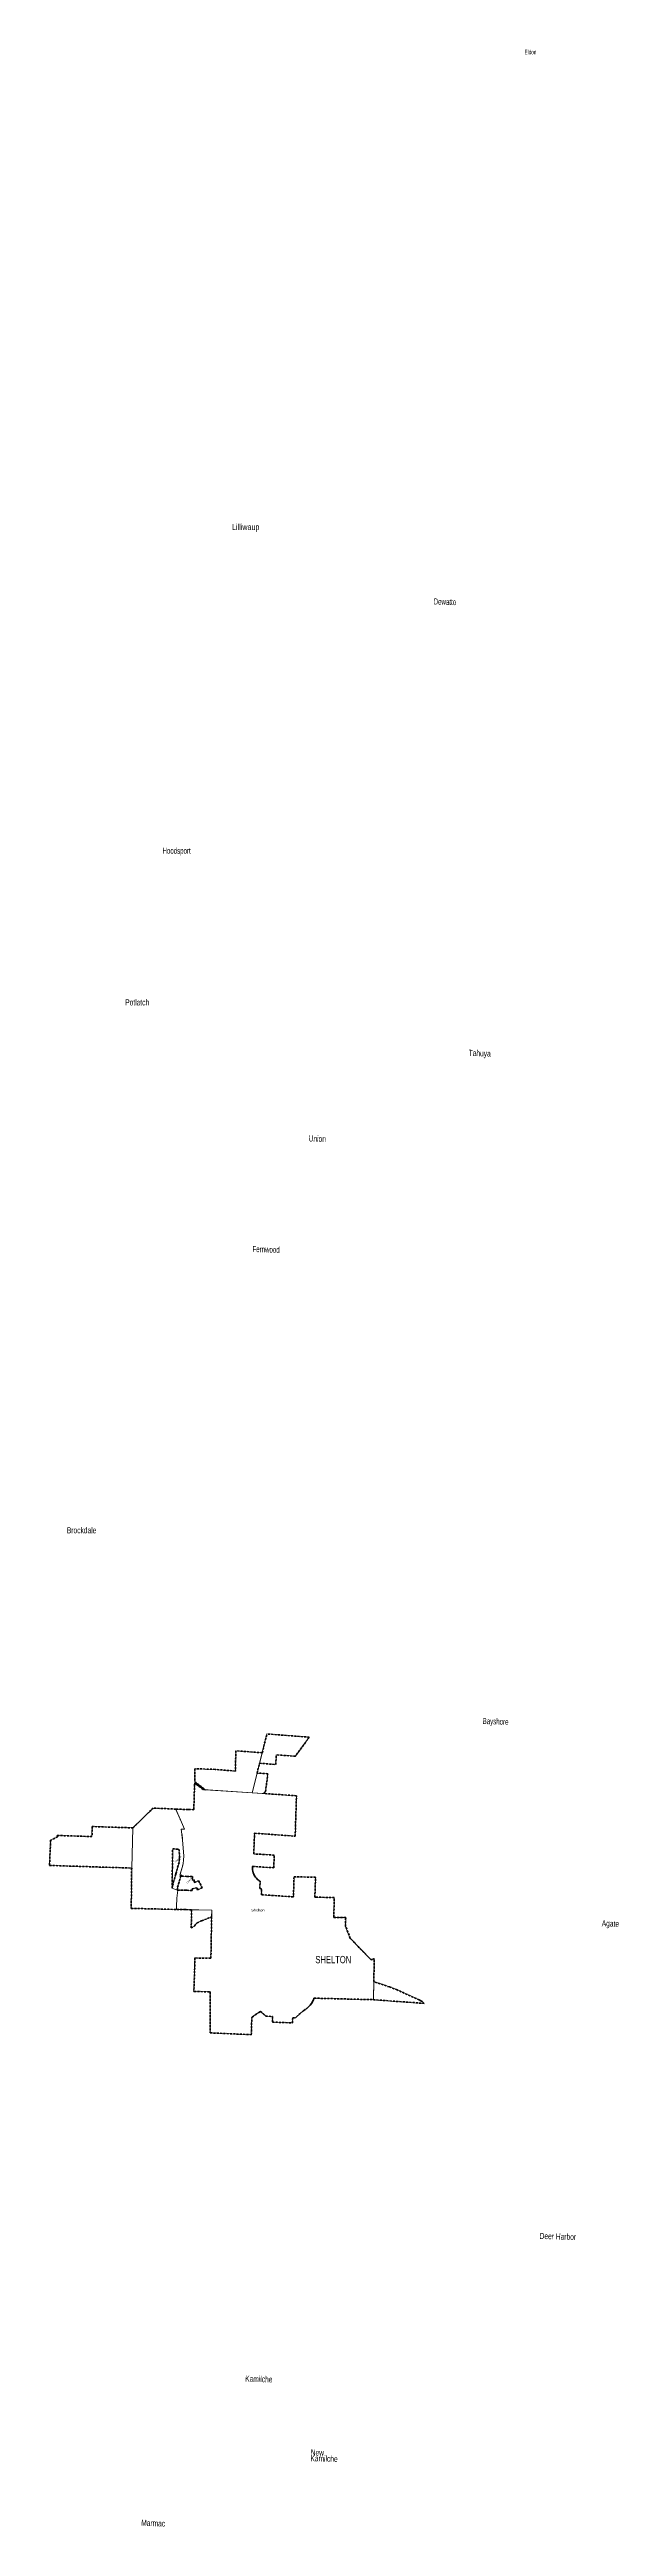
# Model space of a CAD drawing. Header units: feet. Extents: x -903180 to 1023491, y -707744 to 564635.
# Drawn here: x -539677 to -502551, y -138342 to 24165 of the extents above; entities that cross this region are included whole.
import ezdxf

# ---------------------------------------------------------------- set-up
doc = ezdxf.new("R2010")
doc.units = ezdxf.units.FT
doc.header["$LTSCALE"] = 80
doc.linetypes.add('SHORT_DASHED', pattern=[2.7, 1.5, -1.2])
doc.layers.add('13', color=7, linetype='SHORT_DASHED', lineweight=40)
doc.layers.add('58', color=7, linetype='Continuous', lineweight=13)
for name, color, linetype in [('14', 7, 'Continuous'), ('16', 7, 'Continuous'), ('36', 7, 'Continuous')]:
    doc.layers.add(name, color=color, linetype=linetype)

msp = doc.modelspace()

# ---------------------------------------------------------------- texts
at = {"layer": '14', "width": 0.75}
msp.add_text('SHELTON', height=480, dxfattribs=at).set_placement((-522237.39, -101390.29))
at = {"layer": '16'}
for s, height, width, p in [('Eldon', 300, 0.6, (-508510.7, 23849.08)), ('Lilliwaup', 400, 0.7, (-527705.08, -7362.57)), ('Hoodsport', 400, 0.6, (-532265.26, -28601.07)), ('Potlatch', 400, 0.65, (-534711.57, -38550.58)), ('Brockdale', 400, 0.65, (-538538.05, -73180.7))]:
    msp.add_text(s, height=height, dxfattribs=dict(at, width=width)).set_placement(p)
for s, width, p in [('Dewatto', 0.6, (-514479.29, -12241.57)), ('Tahuya', 0.65, (-512188.4, -41858.06)), ('Union', 0.65, (-522685.44, -47470.76)), ('Fernwood', 0.6, (-526367.73, -54726.5)), ('Bayshore', 0.6, (-511268.37, -85693.67)), ('Agate', 0.65, (-503454.43, -98960.5)), ('Deer Harbor', 0.65, (-507529.71, -119476.04)), ('Kamilche', 0.65, (-526844.14, -128835.87)), ('Kamilche', 0.65, (-522567.52, -134056.59)), ('New', 0.65, (-522546.85, -133680.37)), ('Marmac', 0.65, (-533666.43, -138296.75))]:
    msp.add_text(s, height=400, rotation=358.108, dxfattribs=dict(at, width=width)).set_placement(p)
at = {"layer": '36', "width": 1.35}
for p in [(-531396.22, -94787.82), (-530649.35, -96178.16)]:
    msp.add_text('Uninc.', height=113, rotation=45, dxfattribs=at).set_placement(p)
at = {"layer": '36', "width": 1.25}
msp.add_text('Shelton', height=157.5, dxfattribs=at).set_placement((-526455.37, -97982.14))

# ---------------------------------------------------------------- linework, layer by layer
at = {"layer": '13'}
for p, q in [((-525724.57, -87580.14), (-525411.7, -86347.73)), ((-522634.2, -86558.76), (-525411.7, -86347.73)), ((-524828.58, -88351.03), (-524805.87, -87714.96)), ((-523550, -87810.38), (-524805.87, -87714.96)), ((-522634.2, -86558.76), (-523550, -87810.38)), ((-525901.63, -88269.61), (-524828.58, -88351.03)), ((-526210.78, -92858.32), (-523561.74, -93056.95))]:
    msp.add_line(p, q, dxfattribs=at)
for points in [[(-525724.57, -87580.14), (-527454.25, -87449.09), (-527486.24, -88781.26), (-528812.9, -88669.31), (-530141.61, -88627.57), (-530145.18, -89481.6), (-529460.71, -90008.65), (-529595.15, -90000.04), (-529791.28, -89846.44), (-529916.02, -89748.37), (-529965.49, -89709.71), (-530057.69, -89638.1), (-530066.84, -89630.89), (-530144.52, -89574.85), (-530146.25, -89664.51), (-530166.13, -89648.96), (-530166.65, -89668.86), (-530209.77, -91315.94), (-530556.28, -91310.72), (-530576.28, -91311.29), (-530596.28, -91310.43), (-531371.29, -91277.26), (-531391.23, -91276.41), (-532876.16, -91208.32), (-534202.33, -92507.53), (-536878.12, -92420.84), (-536892.99, -93080.7), (-539172.76, -93006.83), (-539143.69, -93092.28), (-539605.09, -93323.1), (-539676.57, -94971.56), (-534287.82, -95146.15), (-534318.39, -97788.76), (-531331.48, -97861.96), (-531317.32, -97862.27), (-530750.23, -97874.55), (-530730.23, -97874.98), (-530710.23, -97874.75), (-530354.66, -97881.67), (-530379.71, -99075.42), (-530141.28, -98932.95), (-530141.77, -98903.51), (-530123.8, -98865.11), (-530035.76, -98781.61), (-529983.7, -98742.63), (-529783.04, -98636.22), (-529700.23, -98600.26), (-529316.87, -98465.64), (-529103.72, -98370.17), (-529045.37, -98348.37), (-529089.83, -101062.89), (-529112.03, -101062.52), (-530134.58, -101045.48), (-530203.46, -103214.84), (-530204.17, -103237.26), (-530184.09, -103237.97), (-529153.78, -103274.34), (-529133.78, -103275.05), (-529133.89, -103295.05), (-529148.16, -105936.51), (-529148.28, -105957.63)], [(-523561.74, -93056.95), (-523478.98, -90397.3), (-525626.52, -90257.86), (-525505.39, -90128.89), (-525353.88, -88953.55), (-526061.95, -88909.09), (-525901.63, -88269.61)], [(-529148.28, -105957.63), (-529128.27, -105958.51), (-526440.92, -106076.46), (-526406.87, -104975.16), (-526406.25, -104955.22), (-526386.18, -104937.3), (-526186.52, -104772.6), (-525984.41, -104638.72), (-525964.22, -104625.35), (-525944.41, -104613.81), (-525833.07, -104551.03), (-525493.32, -104859.31), (-525047.04, -104888.12), (-525054.51, -105249.54), (-523734.15, -105306.21), (-523724.26, -104973.26), (-523543.07, -104979.86), (-523480.85, -104912.15), (-523267.81, -104703.95), (-523054.5, -104535.25), (-523034.22, -104519.21), (-523014.5, -104505.07), (-522846.55, -104384.61), (-522823.93, -104368.39), (-522806.55, -104355.67), (-522754.92, -104317.89), (-522657.36, -104232.47), (-522569.27, -104137.32), (-522491.6, -104033.48), (-522425.21, -103922.1), (-522370.83, -103804.38), (-522336.06, -103702.2), (-522329.26, -103682.21), (-522309.77, -103682.71), (-518434.61, -103781.37), (-515103.69, -104021.62), (-515163.46, -103964.85), (-515239.31, -103906.97), (-515321.4, -103852.49), (-515435.77, -103794.55), (-516863.56, -103144.3), (-517382.58, -102946.89), (-518367.46, -102614.8), (-518406.41, -102595.33), (-518372.34, -101119.89), (-518371.87, -101099.59), (-518392.88, -101105.81), (-518544.37, -101150.64), (-518567.36, -101160.81), (-518586.98, -101169.48), (-518606.11, -101149.65), (-519943.5, -99763.2), (-519945.79, -99757.4), (-520255.33, -98971.15), (-520249.57, -98392.58), (-521009.23, -98386.62), (-521029.22, -98386.46), (-521028.73, -98366.89), (-520996.56, -97074.92), (-522146.69, -97061.19), (-522269.29, -97057.22), (-522229.1, -95742.88), (-523639.16, -95722.34), (-523676.07, -97018.1), (-523676.65, -97038.13), (-523697.14, -97036.74), (-525779.2, -96895.34), (-525778.07, -96499.4), (-525882.44, -96492.13), (-525862.41, -96034.22), (-525861.57, -96015.13), (-525883, -96001.48), (-525954.77, -95955.77), (-525975.94, -95942.29), (-525994.77, -95926.4), (-526034.98, -95892.47), (-526108.77, -95817.63), (-526174.34, -95735.49), (-526230.96, -95646.94), (-526278.02, -95552.96), (-526314.99, -95454.58), (-526341.48, -95352.87), (-526354.29, -95268.17), (-526357.2, -95248.92), (-526359.02, -95228.17), (-526374.25, -95054), (-526375.65, -95038.02), (-526356, -95039.2), (-524965.01, -95122.56), (-524937.88, -94297.48), (-526284.56, -94214.39), (-526230.62, -92876.82), (-526229.82, -92856.89), (-526210.78, -92858.32)]]:
    msp.add_lwpolyline(points, dxfattribs=at)
for points in [[(-531643.13, -96466.87), (-531599.18, -93890.45), (-531185.65, -93905.48), (-531148.89, -94381.06), (-531157.81, -94570.66), (-531182.4, -94776.47), (-531398.93, -95549.43), (-531610.46, -96305.2)], [(-531049.27, -95608.69), (-531022.95, -95608.98), (-531022.94, -95663.92), (-531022.92, -95683.92), (-531002.94, -95684.23), (-530697.58, -95689.04), (-530664.6, -95689.55), (-530657.58, -95689.88), (-530295.3, -95706.73), (-530303.99, -95932.61), (-530186.7, -95928.27), (-530179.1, -96083.56), (-529900, -95976.05), (-529656.74, -96445.2), (-529977.1, -96565.74), (-530020.54, -96444.11), (-530317.02, -96514.71), (-530321.37, -96614.62), (-530680.9, -96601.78), (-530701.82, -96601.04), (-530720.9, -96600.59), (-531254.78, -96588.03), (-531308.92, -96587.31), (-531273.47, -96398.29)]]:
    msp.add_lwpolyline(points, close=True, dxfattribs=at)
at = {"layer": '58'}
for points in [[(-526061.95, -88909.09), (-526380.6, -90217.01), (-529460.71, -90008.65), (-530145.18, -89481.6), (-530141.61, -88627.57), (-528812.9, -88669.31), (-527486.24, -88781.26), (-527454.25, -87449.09), (-525728.71, -87579.83)], [(-525901.63, -88269.61), (-524828.58, -88351.03), (-524805.87, -87714.96), (-523550, -87810.38), (-522634.2, -86558.76), (-525411.7, -86347.73)], [(-526061.95, -88909.09), (-525353.88, -88953.55), (-525505.39, -90128.89), (-525624.36, -90255.55), (-526380.6, -90217.01)], [(-534287.82, -95146.15), (-539676.57, -94971.56), (-539605.09, -93323.1), (-539143.69, -93092.28), (-539172.76, -93006.83), (-536892.99, -93080.7), (-536878.12, -92420.84), (-534202.33, -92507.53)], [(-532876.16, -91208.32), (-531391.23, -91276.41), (-531111.63, -91934.25), (-531093.85, -91974.25), (-530821.28, -92588.98), (-531040.03, -92584.37), (-530989.52, -92941.77), (-530949.51, -93314.22), (-530872.35, -94345.72), (-530879.11, -94614.93), (-530913.11, -94857.37), (-530957.79, -95043.61), (-531121.9, -95607.89), (-531049.27, -95608.69), (-531273.47, -96398.29), (-531308.92, -96587.31), (-531643.13, -96466.87), (-531610.46, -96305.2), (-531398.93, -95549.43), (-531182.4, -94776.47), (-531157.81, -94570.66), (-531148.89, -94381.06), (-531148.89, -94381.06), (-531185.65, -93905.48), (-531599.18, -93890.45), (-531643.13, -96466.87), (-531308.92, -96587.31), (-531254.78, -96588.03), (-531328.24, -97128.22), (-531344.83, -97673.13), (-531337.28, -97861.83), (-534318.39, -97788.76), (-534287.82, -95146.15), (-534202.33, -92507.53)], [(-529039.9, -97909.13), (-529045.37, -98348.37), (-529103.72, -98370.17), (-529316.87, -98465.64), (-529700.23, -98600.26), (-529783.04, -98636.22), (-529983.7, -98742.63), (-530035.76, -98781.61), (-530123.8, -98865.11), (-530141.77, -98903.51), (-530141.28, -98932.95), (-530379.71, -99075.42), (-530354.66, -97881.67)], [(-518434.61, -103781.37), (-518406.41, -102595.33), (-518367.46, -102614.8), (-517382.58, -102946.89), (-516863.56, -103144.3), (-515435.77, -103794.55), (-515321.4, -103852.49), (-515239.31, -103906.97), (-515163.46, -103964.85), (-515103.69, -104021.62)]]:
    msp.add_lwpolyline(points, close=True, dxfattribs=at)
for points in [[(-529148.28, -105957.63), (-529128.27, -105958.51), (-526440.92, -106076.46), (-526406.87, -104975.16), (-526406.25, -104955.22), (-526386.18, -104937.3), (-526186.52, -104772.6), (-525984.41, -104638.72), (-525964.22, -104625.35), (-525833.07, -104551.03), (-525490.44, -104859.31), (-525049.92, -104882.35), (-525054.51, -105249.54), (-523803.47, -105303.28), (-523734.15, -105306.21), (-523724.26, -104973.26), (-523539.78, -104979.86), (-523480.85, -104912.15), (-523267.81, -104703.95), (-523054.5, -104535.25), (-523034.22, -104519.21), (-523014.5, -104505.07), (-522846.55, -104384.61), (-522823.93, -104368.39), (-522806.55, -104355.67), (-522754.92, -104317.89), (-522657.36, -104232.47), (-522569.27, -104137.32), (-522491.6, -104033.48), (-522425.21, -103922.1), (-522370.83, -103804.38), (-522336.06, -103702.2), (-522329.26, -103682.21), (-522309.77, -103682.71), (-518434.61, -103781.37), (-518372.34, -101119.89), (-518371.87, -101099.59), (-518392.88, -101105.81), (-518544.37, -101150.64), (-518567.36, -101160.81), (-518586.98, -101169.48), (-518606.11, -101149.65), (-519943.5, -99763.2), (-519945.79, -99757.4), (-520255.33, -98971.15), (-520249.57, -98392.58), (-521009.23, -98386.62), (-521029.22, -98386.46), (-521028.73, -98366.89), (-520996.56, -97074.92), (-522146.69, -97061.19), (-522269.29, -97057.22), (-522229.1, -95742.88), (-523639.16, -95722.34), (-523676.07, -97018.1), (-523676.65, -97038.13), (-523697.14, -97036.74), (-525779.2, -96895.34), (-525778.07, -96499.4), (-525882.44, -96492.13), (-525862.41, -96034.22), (-525861.57, -96015.13), (-525883, -96001.48), (-525954.77, -95955.77), (-525975.94, -95942.29), (-525994.77, -95926.4), (-526034.98, -95892.47), (-526108.77, -95817.63), (-526174.34, -95735.49), (-526230.96, -95646.94), (-526278.02, -95552.96), (-526314.99, -95454.58), (-526341.48, -95352.87), (-526354.29, -95268.17), (-526357.2, -95248.92), (-526359.02, -95228.17), (-526374.25, -95054), (-526375.65, -95038.02), (-526356, -95039.2), (-524965.01, -95122.56), (-524937.88, -94297.48), (-526284.56, -94214.39), (-526230.62, -92876.82), (-526229.82, -92856.89), (-526210.78, -92858.32), (-523561.74, -93056.95), (-523478.98, -90397.3), (-529595.15, -90000.04), (-529791.28, -89846.44), (-529916.02, -89748.37), (-529965.49, -89709.71), (-530066.84, -89630.89), (-530144.52, -89574.85), (-530146.25, -89664.51), (-530166.13, -89648.96), (-530166.65, -89668.86), (-530209.77, -91315.94), (-530576.28, -91311.29), (-531391.23, -91276.41), (-531382.79, -91296.27)], [(-531382.79, -91296.27), (-531111.63, -91934.25), (-531103.13, -91954.25), (-531093.85, -91974.25), (-530821.28, -92588.98), (-531020.12, -92584.79), (-531040.03, -92584.37), (-531037.29, -92603.74), (-530992.05, -92923.85), (-530989.52, -92941.77), (-530986.86, -92963.85), (-530954.5, -93231.86), (-530952.13, -93274.22), (-530950.99, -93294.43), (-530949.51, -93314.22), (-530872.35, -94345.72), (-530870.6, -94369.07), (-530871.17, -94385.72), (-530879.11, -94614.93), (-530913.11, -94857.37), (-530947, -95003.61), (-530951.25, -95021.95), (-530957.79, -95043.61), (-531014.99, -95233.18), (-531116.19, -95587.89), (-531121.9, -95607.89), (-531101.77, -95608.11), (-531022.95, -95608.98), (-531022.94, -95663.92), (-531022.92, -95683.92), (-531002.94, -95684.23), (-530697.58, -95689.04), (-530664.6, -95689.55), (-530657.58, -95689.88), (-530295.3, -95706.73), (-530303.99, -95932.61), (-530186.7, -95928.27), (-530179.1, -96083.56), (-529900, -95976.05), (-529656.74, -96445.2), (-529977.1, -96565.74), (-530020.54, -96444.11), (-530317.02, -96514.71), (-530321.37, -96614.62), (-530680.9, -96601.78), (-530701.82, -96601.04), (-530720.9, -96600.59), (-531254.78, -96588.03), (-531328.24, -97128.22), (-531344.83, -97673.13), (-531338.12, -97840.86), (-531337.28, -97861.83), (-531317.32, -97862.27), (-530750.23, -97874.55), (-530730.23, -97874.98), (-530710.23, -97874.75), (-529039.9, -97909.13), (-529089.83, -101062.89), (-529112.03, -101062.52), (-530134.58, -101045.48), (-530203.46, -103214.84), (-530204.17, -103237.26), (-530184.09, -103237.97), (-529153.78, -103274.34), (-529133.78, -103275.05), (-529133.89, -103295.05), (-529148.16, -105936.51), (-529148.28, -105957.63)]]:
    msp.add_lwpolyline(points, dxfattribs=at)

msp.set_redraw_order([(e.dxf.handle, doc.entitydb.next_handle()) for e in msp.query("TEXT MTEXT ATTDEF DIMENSION ARC_DIMENSION")])  # texts and dimensions are drawn at this point

doc.saveas('drawing.dxf')
